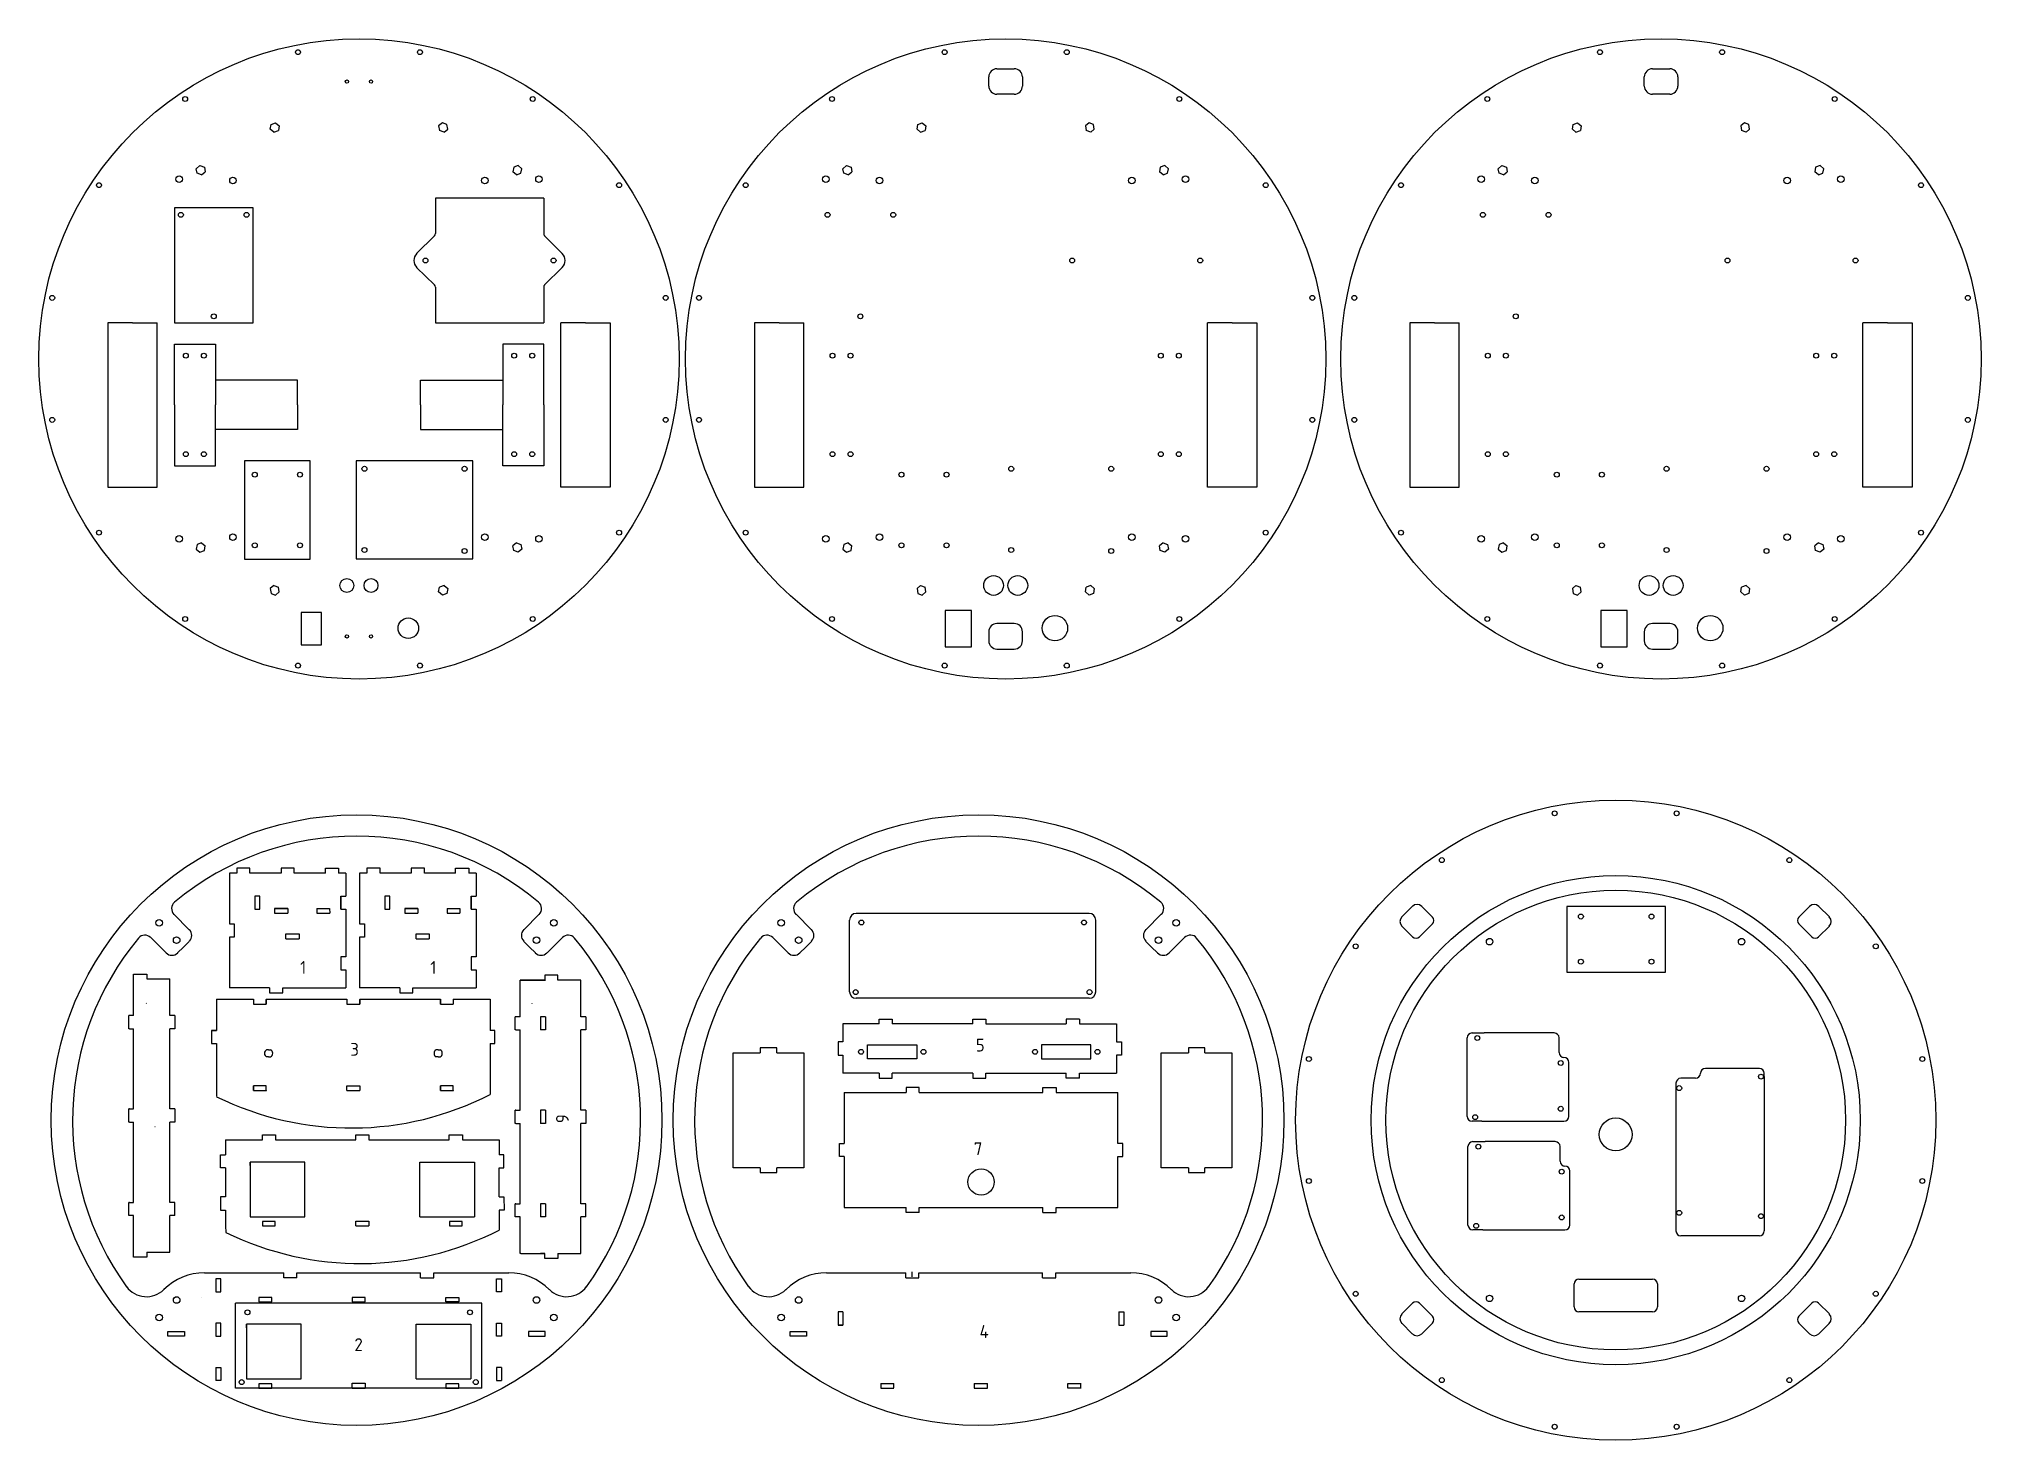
# Model space of a CAD drawing. Header units: millimetres. Extents: x -5261 to 3889, y -3405 to 1689.
# Drawn here: x -1607 to -424, y 7 to 861 of the extents above; entities that cross this region are included whole.
import ezdxf

# ---------------------------------------------------------------- set-up
doc = ezdxf.new("R2010")
doc.units = ezdxf.units.MM
doc.layers.add('Capa1', color=7, linetype='Continuous')
doc.layers.add('Predeterminado', color=7, linetype='Continuous')

msp = doc.modelspace()

# ---------------------------------------------------------------- texts
at = {"layer": 'Predeterminado', "char_height": 7.8, "attachment_point": 1}
for s, insert, width in [('{\\fSolid Edge ISO|b0||i0||c0|p34;\\C7;\\H7.8;\\W1.;1}', (-1447.7, 298.9), 3.51), ('{\\fSolid Edge ISO|b0||i0||c0|p34;\\C7;\\H7.8;\\W1.;1}', (-1368.4, 298.9), 3.51), ('{\\fSolid Edge ISO|b0||i0||c0|p34;\\C7;\\H7.8;\\W1.;3}', (-1417.1, 249), 4.485), ('{\\fSolid Edge ISO|b0||i0||c0|p34;\\C7;\\H7.8;\\W1.;5}', (-1036.1, 251.6), 4.875), ('{\\fSolid Edge ISO|b0||i0||c0|p34;\\C7;\\H7.8;\\W1.;7}', (-1037.3, 188.5), 5.46), ('{\\fSolid Edge ISO|b0||i0||c0|p34;\\C7;\\H7.8;\\W1.;4}', (-1033.8, 77.1), 5.07), ('{\\fSolid Edge ISO|b0||i0||c0|p34;\\C7;\\H7.8;\\W1.;2}', (-1414.6, 69.1), 5.265)]:
    msp.add_mtext(s, dxfattribs=dict(at, insert=insert, width=width))
at = {"layer": 'Predeterminado', "insert": (-1284, 205.5), "char_height": 7.8, "width": 5.265, "attachment_point": 1, "rotation": 270}
msp.add_mtext('{\\fSolid Edge ISO|b0||i0||c0|p34;\\C7;\\H7.8;\\W1.;6}', dxfattribs=at)

# ---------------------------------------------------------------- linework, layer by layer
at = {"layer": 'Capa1', "color": 7, "linetype": 'Continuous'}
for p, q in [((-1183.8, 243), (-1167.4, 243)), ((-1183.8, 173), (-1183.8, 243)), ((-1157.4, 246), (-1167.4, 246)), ((-1167.4, 246), (-1167.4, 243)), ((-1157.4, 243), (-1157.4, 246)), ((-1157.4, 243), (-1140.9, 243)), ((-1140.9, 243), (-1140.9, 173)), ((-923.1, 243), (-906.6, 243)), ((-923.1, 173), (-923.1, 243)), ((-896.6, 246), (-906.6, 246)), ((-906.6, 246), (-906.6, 243)), ((-896.6, 243), (-896.6, 246)), ((-896.6, 243), (-880.1, 243)), ((-880.1, 243), (-880.1, 173)), ((-1167.4, 173), (-1183.8, 173)), ((-1167.4, 173), (-1167.4, 170)), ((-1167.4, 170), (-1157.4, 170)), ((-1157.4, 170), (-1157.4, 173)), ((-1140.9, 173), (-1157.4, 173)), ((-906.6, 173), (-923.1, 173)), ((-906.6, 173), (-906.6, 170)), ((-906.6, 170), (-896.6, 170)), ((-896.6, 170), (-896.6, 173)), ((-880.1, 173), (-896.6, 173)), ((-1528.2, 70.3), (-1528.2, 73.3)), ((-1528.2, 73.3), (-1518.2, 73.3)), ((-1518.2, 73.3), (-1518.2, 70.3)), ((-1298.5, 73.3), (-1308.5, 73.3)), ((-1308.5, 73.3), (-1308.5, 70.3)), ((-1298.5, 70.3), (-1298.5, 73.3)), ((-1149.2, 70.3), (-1149.2, 73.3)), ((-1149.2, 73.3), (-1139.2, 73.3)), ((-1139.2, 73.3), (-1139.2, 70.3)), ((-919.5, 73.3), (-929.5, 73.3)), ((-929.5, 73.3), (-929.5, 70.3)), ((-919.5, 70.3), (-919.5, 73.3)), ((-1518.2, 70.3), (-1528.2, 70.3)), ((-1308.5, 70.3), (-1298.5, 70.3)), ((-1139.2, 70.3), (-1149.2, 70.3)), ((-929.5, 70.3), (-919.5, 70.3))]:
    msp.add_line(p, q, dxfattribs=at)
for centre in [(-1449, 852.6), (-1374.7, 852.6), (-1055.1, 852.6), (-980.7, 852.6), (-655.9, 852.6), (-581.5, 852.6), (-1517.7, 824.1), (-1306, 824.1), (-1123.7, 824.1), (-912.1, 824.1), (-724.5, 824.1), (-512.9, 824.1), (-1570.2, 771.6), (-1253.4, 771.6), (-1176.3, 771.6), (-859.5, 771.6), (-777.1, 771.6), (-460.3, 771.6), (-1598.7, 702.9), (-1225, 702.9), (-1204.7, 702.9), (-831.1, 702.9), (-805.5, 702.9), (-431.8, 702.9), (-1598.7, 628.6), (-1225, 628.6), (-1204.7, 628.6), (-831.1, 628.6), (-805.5, 628.6), (-431.8, 628.6), (-1570.2, 559.9), (-1253.4, 559.9), (-1176.3, 559.9), (-859.5, 559.9), (-777.1, 559.9), (-460.3, 559.9), (-1517.7, 507.3), (-1306, 507.3), (-1123.7, 507.3), (-912.1, 507.3), (-724.5, 507.3), (-512.9, 507.3), (-1449, 478.9), (-1374.7, 478.9), (-1055.1, 478.9), (-980.7, 478.9), (-655.9, 478.9), (-581.5, 478.9), (-683.5, 388.9), (-609.2, 388.9), (-752.2, 360.4), (-540.5, 360.4), (-804.7, 307.9), (-487.9, 307.9), (-833.2, 239.2), (-459.5, 239.2), (-833.2, 164.9), (-459.5, 164.9), (-804.7, 96.2), (-487.9, 96.2), (-752.2, 43.6), (-540.5, 43.6), (-683.5, 15.2), (-609.2, 15.2)]:
    msp.add_circle(centre, 1.5, dxfattribs=at)
at = {"layer": 'Predeterminado', "color": 7, "linetype": 'Continuous'}
for p, q in [((-1023.2, 842.5), (-1012.7, 842.5)), ((-623.9, 842.5), (-613.4, 842.5)), ((-1028.2, 832), (-1028.2, 837.5)), ((-1007.7, 837.5), (-1007.7, 832)), ((-628.9, 832), (-628.9, 837.5)), ((-608.4, 837.5), (-608.4, 832)), ((-1012.7, 827), (-1023.2, 827)), ((-613.4, 827), (-623.9, 827)), ((-1465.9, 805.7), (-1465.4, 808.5)), ((-1463.6, 803.8), (-1465.9, 805.7)), ((-1465.4, 808.5), (-1462.6, 809.5)), ((-1463.6, 803.8), (-1460.9, 804.8)), ((-1462.6, 809.5), (-1460.4, 807.7)), ((-1460.4, 807.7), (-1460.9, 804.8)), ((-1361, 809.5), (-1363.3, 807.7)), ((-1363.3, 807.7), (-1362.8, 804.8)), ((-1360, 803.8), (-1362.8, 804.8)), ((-1358.3, 808.5), (-1361, 809.5)), ((-1360, 803.8), (-1357.8, 805.7)), ((-1357.8, 805.7), (-1358.3, 808.5)), ((-1071.9, 805.7), (-1071.4, 808.5)), ((-1069.7, 803.8), (-1071.9, 805.7)), ((-1071.4, 808.5), (-1068.7, 809.5)), ((-1069.7, 803.8), (-1067, 804.8)), ((-1068.7, 809.5), (-1066.5, 807.7)), ((-1066.5, 807.7), (-1067, 804.8)), ((-967.1, 809.5), (-969.3, 807.7)), ((-969.3, 807.7), (-968.8, 804.8)), ((-966.1, 803.8), (-968.8, 804.8)), ((-964.4, 808.5), (-967.1, 809.5)), ((-966.1, 803.8), (-963.9, 805.7)), ((-963.9, 805.7), (-964.4, 808.5)), ((-672.7, 805.7), (-672.2, 808.5)), ((-670.5, 803.8), (-672.7, 805.7)), ((-672.2, 808.5), (-669.5, 809.5)), ((-670.5, 803.8), (-667.8, 804.8)), ((-669.5, 809.5), (-667.3, 807.7)), ((-667.3, 807.7), (-667.8, 804.8)), ((-567.9, 809.5), (-570.1, 807.7)), ((-570.1, 807.7), (-569.6, 804.8)), ((-566.9, 803.8), (-569.6, 804.8)), ((-565.2, 808.5), (-567.9, 809.5)), ((-566.9, 803.8), (-564.7, 805.7)), ((-564.7, 805.7), (-565.2, 808.5)), ((-1511, 781.6), (-1508.8, 783.5)), ((-1510.5, 778.8), (-1511, 781.6)), ((-1508.8, 783.5), (-1506, 782.5)), ((-1506, 782.5), (-1505.5, 779.7)), ((-1317.6, 782.5), (-1318.1, 779.7)), ((-1314.9, 783.5), (-1317.6, 782.5)), ((-1312.7, 781.6), (-1314.9, 783.5)), ((-1313.2, 778.8), (-1312.7, 781.6)), ((-1117, 781.6), (-1114.8, 783.5)), ((-1116.5, 778.8), (-1117, 781.6)), ((-1114.8, 783.5), (-1112.1, 782.5)), ((-1112.1, 782.5), (-1111.6, 779.7)), ((-923.7, 782.5), (-924.2, 779.7)), ((-921, 783.5), (-923.7, 782.5)), ((-918.8, 781.6), (-921, 783.5)), ((-919.3, 778.8), (-918.8, 781.6)), ((-717.8, 781.6), (-715.6, 783.5)), ((-717.3, 778.8), (-717.8, 781.6)), ((-715.6, 783.5), (-712.9, 782.5)), ((-712.9, 782.5), (-712.4, 779.7)), ((-524.5, 782.5), (-525, 779.7)), ((-521.8, 783.5), (-524.5, 782.5)), ((-519.6, 781.6), (-521.8, 783.5)), ((-520.1, 778.8), (-519.6, 781.6)), ((-1507.8, 777.8), (-1510.5, 778.8)), ((-1507.8, 777.8), (-1505.5, 779.7)), ((-1315.9, 777.8), (-1318.1, 779.7)), ((-1315.9, 777.8), (-1313.2, 778.8)), ((-1113.8, 777.8), (-1116.5, 778.8)), ((-1113.8, 777.8), (-1111.6, 779.7)), ((-922, 777.8), (-924.2, 779.7)), ((-922, 777.8), (-919.3, 778.8)), ((-714.6, 777.8), (-717.3, 778.8)), ((-714.6, 777.8), (-712.4, 779.7)), ((-522.8, 777.8), (-525, 779.7)), ((-522.8, 777.8), (-520.1, 778.8)), ((-1476.3, 757.7), (-1524.3, 757.7)), ((-1524.3, 757.7), (-1524.3, 687.7)), ((-1476.3, 687.7), (-1476.3, 757.7)), ((-1299.3, 763.7), (-1365.3, 763.7)), ((-1365.3, 763.7), (-1365.3, 742.1)), ((-1299.3, 763.7), (-1299.3, 742.1)), ((-1376.7, 730), (-1365.9, 740.7)), ((-1288, 730), (-1298.8, 740.7)), ((-1365.9, 710.8), (-1376.7, 721.5)), ((-1298.8, 710.8), (-1288, 721.5)), ((-1365.3, 709.4), (-1365.3, 687.7)), ((-1299.3, 709.4), (-1299.3, 687.7)), ((-1549.8, 687.7), (-1564.8, 687.7)), ((-1564.8, 687.7), (-1564.8, 587.7)), ((-1549.8, 687.7), (-1534.8, 687.7)), ((-1534.8, 587.7), (-1534.8, 687.7)), ((-1524.3, 687.7), (-1476.3, 687.7)), ((-1365.3, 687.7), (-1299.3, 687.7)), ((-1273.8, 687.7), (-1288.8, 687.7)), ((-1288.8, 587.7), (-1288.8, 687.7)), ((-1273.8, 687.7), (-1258.8, 687.7)), ((-1258.8, 687.7), (-1258.8, 587.7)), ((-1155.9, 687.7), (-1170.9, 687.7)), ((-1170.9, 687.7), (-1170.9, 587.7)), ((-1155.9, 687.7), (-1140.9, 687.7)), ((-1140.9, 587.7), (-1140.9, 687.7)), ((-879.9, 687.7), (-894.9, 687.7)), ((-894.9, 587.7), (-894.9, 687.7)), ((-879.9, 687.7), (-864.9, 687.7)), ((-864.9, 687.7), (-864.9, 587.7)), ((-756.7, 687.7), (-771.7, 687.7)), ((-771.7, 687.7), (-771.7, 587.7)), ((-756.7, 687.7), (-741.7, 687.7)), ((-741.7, 587.7), (-741.7, 687.7)), ((-480.7, 687.7), (-495.7, 687.7)), ((-495.7, 587.7), (-495.7, 687.7)), ((-480.7, 687.7), (-465.7, 687.7)), ((-465.7, 687.7), (-465.7, 587.7)), ((-1524.3, 637.7), (-1524.3, 674.7)), ((-1524.3, 674.7), (-1499.3, 674.7)), ((-1499.3, 674.7), (-1499.3, 637.7)), ((-1299.3, 674.7), (-1324.3, 674.7)), ((-1324.3, 674.7), (-1324.3, 637.7)), ((-1299.3, 637.7), (-1299.3, 674.7)), ((-1449.3, 652.7), (-1499.3, 652.7)), ((-1449.3, 637.7), (-1449.3, 652.7)), ((-1374.3, 637.7), (-1374.3, 652.7)), ((-1374.3, 652.7), (-1324.3, 652.7)), ((-1524.3, 637.7), (-1524.3, 600.7)), ((-1499.3, 600.7), (-1499.3, 637.7)), ((-1449.3, 637.7), (-1449.3, 622.7)), ((-1374.3, 637.7), (-1374.3, 622.7)), ((-1324.3, 600.7), (-1324.3, 637.7)), ((-1299.3, 637.7), (-1299.3, 600.7)), ((-1449.3, 622.7), (-1499.3, 622.7)), ((-1374.3, 622.7), (-1324.3, 622.7)), ((-1441.6, 603.7), (-1481.6, 603.7)), ((-1481.6, 603.7), (-1481.6, 543.7)), ((-1441.6, 543.7), (-1441.6, 603.7)), ((-1342.4, 603.6), (-1413.5, 603.6)), ((-1413.5, 603.6), (-1413.5, 543.9)), ((-1342.4, 543.9), (-1342.4, 603.6)), ((-1524.3, 600.7), (-1499.3, 600.7)), ((-1299.3, 600.7), (-1324.3, 600.7)), ((-1564.8, 587.7), (-1534.8, 587.7)), ((-1258.8, 587.7), (-1288.8, 587.7)), ((-1170.9, 587.7), (-1140.9, 587.7)), ((-864.9, 587.7), (-894.9, 587.7)), ((-771.7, 587.7), (-741.7, 587.7)), ((-465.7, 587.7), (-495.7, 587.7)), ((-1510.5, 552.7), (-1511, 549.8)), ((-1511, 549.8), (-1508.8, 548)), ((-1507.8, 553.7), (-1510.5, 552.7)), ((-1508.8, 548), (-1506, 549)), ((-1507.8, 553.7), (-1505.5, 551.8)), ((-1506, 549), (-1505.5, 551.8)), ((-1315.9, 553.7), (-1318.1, 551.8)), ((-1317.6, 549), (-1318.1, 551.8)), ((-1314.9, 548), (-1317.6, 549)), ((-1315.9, 553.7), (-1313.2, 552.7)), ((-1312.7, 549.8), (-1314.9, 548)), ((-1313.2, 552.7), (-1312.7, 549.8)), ((-1116.5, 552.7), (-1117, 549.8)), ((-1117, 549.8), (-1114.8, 548)), ((-1113.8, 553.7), (-1116.5, 552.7)), ((-1114.8, 548), (-1112.1, 549)), ((-1113.8, 553.7), (-1111.6, 551.8)), ((-1112.1, 549), (-1111.6, 551.8)), ((-922, 553.7), (-924.2, 551.8)), ((-923.7, 549), (-924.2, 551.8)), ((-921, 548), (-923.7, 549)), ((-922, 553.7), (-919.3, 552.7)), ((-918.8, 549.8), (-921, 548)), ((-919.3, 552.7), (-918.8, 549.8)), ((-717.3, 552.7), (-717.8, 549.8)), ((-717.8, 549.8), (-715.6, 548)), ((-714.6, 553.7), (-717.3, 552.7)), ((-715.6, 548), (-712.9, 549)), ((-714.6, 553.7), (-712.4, 551.8)), ((-712.9, 549), (-712.4, 551.8)), ((-522.8, 553.7), (-525, 551.8)), ((-524.5, 549), (-525, 551.8)), ((-521.8, 548), (-524.5, 549)), ((-522.8, 553.7), (-520.1, 552.7)), ((-519.6, 549.8), (-521.8, 548)), ((-520.1, 552.7), (-519.6, 549.8)), ((-1481.6, 543.7), (-1441.6, 543.7)), ((-1413.5, 543.9), (-1342.4, 543.9)), ((-1463.6, 527.6), (-1465.9, 525.8)), ((-1465.9, 525.8), (-1465.4, 522.9)), ((-1465.4, 522.9), (-1462.6, 521.9)), ((-1463.6, 527.6), (-1460.9, 526.6)), ((-1462.6, 521.9), (-1460.4, 523.8)), ((-1460.4, 523.8), (-1460.9, 526.6)), ((-1363.3, 523.8), (-1362.8, 526.6)), ((-1361, 521.9), (-1363.3, 523.8)), ((-1360, 527.6), (-1362.8, 526.6)), ((-1358.3, 522.9), (-1361, 521.9)), ((-1360, 527.6), (-1357.8, 525.8)), ((-1357.8, 525.8), (-1358.3, 522.9)), ((-1069.7, 527.6), (-1071.9, 525.8)), ((-1071.9, 525.8), (-1071.4, 522.9)), ((-1071.4, 522.9), (-1068.7, 521.9)), ((-1069.7, 527.6), (-1067, 526.6)), ((-1068.7, 521.9), (-1066.5, 523.8)), ((-1066.5, 523.8), (-1067, 526.6)), ((-969.3, 523.8), (-968.8, 526.6)), ((-967.1, 521.9), (-969.3, 523.8)), ((-966.1, 527.6), (-968.8, 526.6)), ((-964.4, 522.9), (-967.1, 521.9)), ((-966.1, 527.6), (-963.9, 525.8)), ((-963.9, 525.8), (-964.4, 522.9)), ((-670.5, 527.6), (-672.7, 525.8)), ((-672.7, 525.8), (-672.2, 522.9)), ((-672.2, 522.9), (-669.5, 521.9)), ((-670.5, 527.6), (-667.8, 526.6)), ((-669.5, 521.9), (-667.3, 523.8)), ((-667.3, 523.8), (-667.8, 526.6)), ((-570.1, 523.8), (-569.6, 526.6)), ((-567.9, 521.9), (-570.1, 523.8)), ((-566.9, 527.6), (-569.6, 526.6)), ((-565.2, 522.9), (-567.9, 521.9)), ((-566.9, 527.6), (-564.7, 525.8)), ((-564.7, 525.8), (-565.2, 522.9)), ((-1434.6, 511.2), (-1447.1, 511.2)), ((-1447.1, 511.2), (-1447.1, 491.5)), ((-1434.6, 491.5), (-1434.6, 511.2)), ((-1038.7, 512.4), (-1054.7, 512.4)), ((-1054.7, 512.4), (-1054.7, 490.4)), ((-1038.7, 490.4), (-1038.7, 512.4)), ((-639.4, 512.4), (-655.4, 512.4)), ((-655.4, 512.4), (-655.4, 490.4)), ((-639.4, 490.4), (-639.4, 512.4)), ((-1028.2, 499.5), (-1028.2, 494)), ((-1012.7, 504.5), (-1023.2, 504.5)), ((-1007.7, 494), (-1007.7, 499.5)), ((-628.9, 499.5), (-628.9, 494)), ((-613.4, 504.5), (-623.9, 504.5)), ((-608.4, 494), (-608.4, 499.5)), ((-1447.1, 491.5), (-1434.6, 491.5)), ((-1054.7, 490.4), (-1038.7, 490.4)), ((-1023.2, 489), (-1012.7, 489)), ((-655.4, 490.4), (-639.4, 490.4)), ((-623.9, 489), (-613.4, 489)), ((-1478.3, 355.5), (-1486.3, 355.5)), ((-1486.3, 355.5), (-1486.3, 352.5)), ((-1478.3, 352.5), (-1478.3, 355.5)), ((-1451.3, 355.5), (-1459.3, 355.5)), ((-1459.3, 355.5), (-1459.3, 352.5)), ((-1451.3, 352.5), (-1451.3, 355.5)), ((-1432.3, 352.5), (-1432.3, 355.5)), ((-1432.3, 355.5), (-1424.3, 355.5)), ((-1424.3, 355.5), (-1424.3, 352.5)), ((-1399, 355.5), (-1407, 355.5)), ((-1407, 355.5), (-1407, 352.5)), ((-1399, 352.5), (-1399, 355.5)), ((-1372, 355.5), (-1380, 355.5)), ((-1380, 355.5), (-1380, 352.5)), ((-1372, 352.5), (-1372, 355.5)), ((-1353, 352.5), (-1353, 355.5)), ((-1353, 355.5), (-1345, 355.5)), ((-1345, 355.5), (-1345, 352.5)), ((-1486.3, 352.5), (-1490.8, 352.5)), ((-1490.8, 352.5), (-1490.8, 321.5)), ((-1472.3, 352.5), (-1478.3, 352.5)), ((-1459.3, 352.5), (-1478.3, 352.5)), ((-1432.3, 352.5), (-1451.3, 352.5)), ((-1419.8, 352.5), (-1424.3, 352.5)), ((-1419.8, 352.5), (-1419.8, 338.5)), ((-1407, 352.5), (-1411.5, 352.5)), ((-1411.5, 352.5), (-1411.5, 321.5)), ((-1393, 352.5), (-1399, 352.5)), ((-1380, 352.5), (-1399, 352.5)), ((-1353, 352.5), (-1372, 352.5)), ((-1340.5, 352.5), (-1345, 352.5)), ((-1340.5, 352.5), (-1340.5, 338.5)), ((-1472.3, 338.5), (-1475.3, 338.5)), ((-1475.3, 338.5), (-1475.3, 330.5)), ((-1472.3, 330.5), (-1472.3, 338.5)), ((-1422.8, 338.5), (-1419.8, 338.5)), ((-1422.8, 330.5), (-1422.8, 338.5)), ((-1422.8, 338.5), (-1422.8, 330.5)), ((-1393, 338.5), (-1396, 338.5)), ((-1396, 338.5), (-1396, 330.5)), ((-1393, 330.5), (-1393, 338.5)), ((-1343.5, 338.5), (-1340.5, 338.5)), ((-1343.5, 330.5), (-1343.5, 338.5)), ((-1343.5, 338.5), (-1343.5, 330.5)), ((-770.2, 332.2), (-776.5, 325.8)), ((-758, 325.7), (-764.5, 332.2)), ((-676, 332.2), (-676, 292.2)), ((-616, 332.2), (-676, 332.2)), ((-616, 292.2), (-616, 332.2)), ((-534.7, 325.7), (-528.2, 332.2)), ((-522.5, 332.2), (-516.1, 325.8)), ((-1515.2, 318), (-1524.6, 327.4)), ((-1490.8, 321.5), (-1487.8, 321.5)), ((-1487.8, 321.5), (-1487.8, 313.5)), ((-1475.3, 330.5), (-1472.3, 330.5)), ((-1463.2, 331), (-1455.2, 331)), ((-1455.2, 331), (-1463.2, 331)), ((-1463.2, 331), (-1463.2, 328)), ((-1463.2, 328), (-1455.2, 328)), ((-1455.2, 331), (-1455.2, 328)), ((-1437.5, 331), (-1437.5, 328)), ((-1437.5, 331), (-1429.7, 331)), ((-1437.5, 328), (-1429.6, 328)), ((-1429.7, 331), (-1429.6, 328)), ((-1422.8, 330.5), (-1419.8, 330.5)), ((-1419.8, 330.5), (-1419.8, 328)), ((-1419.8, 328), (-1419.8, 315.5)), ((-1411.5, 321.5), (-1408.5, 321.5)), ((-1408.5, 321.5), (-1408.5, 313.5)), ((-1396, 330.5), (-1393, 330.5)), ((-1383.9, 331), (-1375.9, 331)), ((-1375.9, 331), (-1383.9, 331)), ((-1383.9, 331), (-1383.9, 328)), ((-1383.9, 328), (-1375.9, 328)), ((-1375.9, 331), (-1375.9, 328)), ((-1358.2, 331), (-1358.2, 328)), ((-1358.2, 331), (-1350.4, 331)), ((-1358.2, 328), (-1350.3, 328)), ((-1350.4, 331), (-1350.3, 328)), ((-1343.5, 330.5), (-1340.5, 330.5)), ((-1340.5, 330.5), (-1340.5, 328)), ((-1340.5, 328), (-1340.5, 315.5)), ((-1311.5, 318), (-1302.1, 327.4)), ((-1136.2, 318), (-1145.6, 327.4)), ((-1113, 280.2), (-1113, 323.9)), ((-967, 327.9), (-1109, 327.9)), ((-963, 280.2), (-963, 323.9)), ((-932.5, 318), (-923.1, 327.4)), ((-770, 313.6), (-776.5, 320.2)), ((-758, 321.5), (-765.8, 313.6)), ((-534.7, 321.5), (-526.9, 313.6)), ((-522.7, 313.6), (-516.1, 320.2)), ((-1529.3, 303.9), (-1538.7, 313.3)), ((-1518.7, 307.4), (-1515.2, 310.9)), ((-1490.8, 313.5), (-1490.8, 282.5)), ((-1487.8, 313.5), (-1490.8, 313.5)), ((-1456.3, 312.5), (-1456.3, 315.5)), ((-1456.3, 315.5), (-1448.3, 315.5)), ((-1456.3, 312.5), (-1448.3, 312.5)), ((-1448.3, 315.5), (-1448.3, 312.5)), ((-1419.8, 315.5), (-1419.8, 301.5)), ((-1411.5, 313.5), (-1411.5, 282.5)), ((-1408.5, 313.5), (-1411.5, 313.5)), ((-1377, 312.5), (-1377, 315.5)), ((-1377, 315.5), (-1369, 315.5)), ((-1377, 312.5), (-1369, 312.5)), ((-1369, 315.5), (-1369, 312.5)), ((-1340.5, 315.5), (-1340.5, 301.5)), ((-1307.9, 307.4), (-1311.5, 310.9)), ((-1297.3, 303.9), (-1287.9, 313.3)), ((-1150.3, 303.9), (-1159.7, 313.3)), ((-1139.7, 307.4), (-1136.2, 310.9)), ((-929, 307.4), (-932.5, 310.9)), ((-918.4, 303.9), (-909, 313.3)), ((-1518.7, 307.4), (-1522.3, 303.9)), ((-1419.8, 301.5), (-1422.8, 301.5)), ((-1422.8, 301.5), (-1422.8, 293.5)), ((-1340.5, 301.5), (-1343.5, 301.5)), ((-1343.5, 301.5), (-1343.5, 293.5)), ((-1307.9, 307.4), (-1304.4, 303.9)), ((-1139.7, 307.4), (-1143.3, 303.9)), ((-929, 307.4), (-925.4, 303.9)), ((-1549.1, 288), (-1549.1, 291)), ((-1549.1, 291), (-1541.1, 291)), ((-1549.1, 265.7), (-1549.1, 288)), ((-1541.1, 291), (-1541.1, 288)), ((-1541.1, 288), (-1527.1, 288)), ((-1527.1, 265.7), (-1527.1, 288)), ((-1422.8, 293.5), (-1419.8, 293.5)), ((-1419.8, 293.5), (-1419.8, 282.5)), ((-1343.5, 293.5), (-1340.5, 293.5)), ((-1340.5, 293.5), (-1340.5, 282.5)), ((-1313.2, 287.3), (-1313.7, 287.3)), ((-1313.7, 264.9), (-1313.7, 287.3)), ((-1298.7, 287.3), (-1313.2, 287.3)), ((-1313.2, 287.3), (-1301.2, 287.3)), ((-1301.2, 287.3), (-1298.2, 287.3)), ((-1290.7, 290.3), (-1298.7, 290.3)), ((-1298.7, 290.3), (-1298.7, 287.3)), ((-1290.7, 287.3), (-1290.7, 290.3)), ((-1276.7, 287.3), (-1290.7, 287.3)), ((-1276.7, 264.9), (-1276.7, 287.3)), ((-676, 292.2), (-616, 292.2)), ((-1541.3, 273.2), (-1541.4, 273.1)), ((-1498.6, 275.6), (-1476.1, 275.6)), ((-1498.6, 275.6), (-1498.6, 256.6)), ((-1466.3, 282.5), (-1490.8, 282.5)), ((-1476.1, 275.6), (-1476.1, 272.6)), ((-1476.1, 275.4), (-1476.1, 272.7)), ((-1476.1, 272.6), (-1468.3, 272.6)), ((-1468.3, 275.6), (-1468.3, 272.6)), ((-1468.3, 275.6), (-1419.2, 275.6)), ((-1468.3, 272.7), (-1468.3, 275.4)), ((-1466.3, 282.5), (-1466.3, 279.5)), ((-1466.3, 279.5), (-1458.3, 279.5)), ((-1458.3, 282.5), (-1419.8, 282.5)), ((-1458.3, 279.5), (-1458.3, 282.5)), ((-1419.2, 275.6), (-1419.2, 272.6)), ((-1419.2, 275.4), (-1419.2, 272.6)), ((-1419.2, 272.6), (-1411.4, 272.6)), ((-1419.2, 272.6), (-1411.4, 272.6)), ((-1387, 282.5), (-1411.5, 282.5)), ((-1411.4, 275.6), (-1362.2, 275.6)), ((-1411.4, 275.6), (-1411.4, 272.6)), ((-1411.4, 272.6), (-1411.4, 275.4)), ((-1387, 282.5), (-1387, 279.5)), ((-1387, 279.5), (-1379, 279.5)), ((-1379, 282.5), (-1340.5, 282.5)), ((-1379, 279.5), (-1379, 282.5)), ((-1362.2, 275.6), (-1362.2, 272.6)), ((-1362.2, 272.7), (-1362.2, 275.4)), ((-1362.2, 272.6), (-1354.4, 272.6)), ((-1354.4, 275.6), (-1354.4, 272.6)), ((-1354.4, 275.6), (-1332, 275.6)), ((-1354.4, 275.4), (-1354.4, 272.7)), ((-1332, 275.6), (-1332, 256.6)), ((-1306.6, 273.2), (-1306.5, 273.1)), ((-967, 276.2), (-1109, 276.2)), ((-1551.6, 265.7), (-1552.1, 265.7)), ((-1552.1, 257.7), (-1552.1, 265.7)), ((-1549.1, 265.7), (-1551.6, 265.7)), ((-1524.1, 265.7), (-1527.1, 265.7)), ((-1524.1, 265.7), (-1524.1, 257.7)), ((-1316.2, 264.9), (-1316.7, 264.9)), ((-1316.7, 256.9), (-1316.7, 264.9)), ((-1313.7, 264.9), (-1316.2, 264.9)), ((-1298.2, 264.9), (-1301.2, 264.9)), ((-1301.2, 264.9), (-1301.2, 256.9)), ((-1298.2, 264.9), (-1298.2, 256.9)), ((-1273.7, 264.9), (-1276.7, 264.9)), ((-1273.7, 264.9), (-1273.7, 256.9)), ((-1095, 260.6), (-1117, 260.6)), ((-1117, 260.6), (-1117, 249.6)), ((-1095, 260.6), (-1095, 263.6)), ((-1095, 263.6), (-1087, 263.6)), ((-1087, 263.6), (-1087, 260.6)), ((-1038, 260.6), (-1087, 260.6)), ((-1038, 260.6), (-1038, 263.6)), ((-1038, 263.6), (-1030, 263.6)), ((-1030, 263.6), (-1030, 260.6)), ((-1030, 260.6), (-981, 260.6)), ((-973, 263.6), (-981, 263.6)), ((-981, 263.6), (-981, 260.6)), ((-973, 263.6), (-973, 260.6)), ((-973, 260.6), (-950.4, 260.6)), ((-950.4, 260.6), (-950.4, 249.6)), ((-1551.6, 257.7), (-1552.1, 257.7)), ((-1551.6, 257.7), (-1549.1, 257.7)), ((-1549.1, 208.8), (-1549.1, 257.7)), ((-1524.1, 257.7), (-1527.1, 257.7)), ((-1527.1, 208.8), (-1527.1, 257.7)), ((-1501.6, 256.6), (-1498.6, 256.6)), ((-1498.6, 256.6), (-1501.6, 256.6)), ((-1501.6, 256.6), (-1501.6, 248.6)), ((-1501.6, 248.6), (-1498.6, 248.6)), ((-1498.6, 248.6), (-1498.6, 220.1)), ((-1329, 256.6), (-1332, 256.6)), ((-1332, 248.6), (-1332, 220.1)), ((-1332, 248.6), (-1329, 248.6)), ((-1329, 248.6), (-1329, 256.6)), ((-1316.2, 256.9), (-1316.7, 256.9)), ((-1316.2, 256.9), (-1313.7, 256.9)), ((-1313.7, 208), (-1313.7, 256.9)), ((-1298.2, 256.9), (-1301.2, 256.9)), ((-1273.7, 256.9), (-1276.7, 256.9)), ((-1276.7, 208), (-1276.7, 256.9)), ((-1117, 249.6), (-1120, 249.6)), ((-1120, 249.6), (-1120, 241.6)), ((-950.4, 249.6), (-947.4, 249.6)), ((-947.4, 249.6), (-947.4, 241.6)), ((-736.8, 204.3), (-736.8, 252.1)), ((-736.8, 204.3), (-736.8, 252.1)), ((-733.8, 255.1), (-726.5, 255.1)), ((-733.8, 255.1), (-726.5, 255.1)), ((-683.8, 255.1), (-726.5, 255.1)), ((-683.8, 255.1), (-726.5, 255.1)), ((-680.8, 243.2), (-680.8, 252.1)), ((-680.8, 243.2), (-680.8, 252.1)), ((-1466.9, 244.9), (-1468.1, 244.9)), ((-1466.9, 240.5), (-1468.1, 240.5)), ((-1466.9, 244.9), (-1465.8, 244.9)), ((-1466.9, 240.5), (-1465.8, 240.5)), ((-1363.6, 244.9), (-1364.8, 244.9)), ((-1363.6, 240.5), (-1364.8, 240.5)), ((-1363.6, 244.9), (-1362.4, 244.9)), ((-1363.6, 240.5), (-1362.4, 240.5)), ((-1120, 241.6), (-1117, 241.6)), ((-1117, 241.6), (-1117, 230.6)), ((-1102, 239.3), (-1102, 247.8)), ((-1102, 247.8), (-1072, 247.8)), ((-1072, 239.3), (-1102, 239.3)), ((-1072, 247.8), (-1072, 239.3)), ((-966, 247.8), (-996, 247.8)), ((-996, 247.8), (-996, 239.3)), ((-996, 239.3), (-966, 239.3)), ((-966, 239.3), (-966, 247.8)), ((-950.4, 241.6), (-950.4, 230.6)), ((-947.4, 241.6), (-950.4, 241.6)), ((-674.8, 204.3), (-674.8, 237.2)), ((-674.8, 222.2), (-674.8, 237.2)), ((-674.8, 204.3), (-674.8, 237.2)), ((-674.8, 222.2), (-674.8, 237.2)), ((-1095, 230.6), (-1117, 230.6)), ((-1095, 230.6), (-1095, 227.6)), ((-1095, 227.6), (-1087, 227.6)), ((-1038, 230.6), (-1087, 230.6)), ((-1087, 227.6), (-1087, 230.6)), ((-1038, 230.6), (-1038, 227.6)), ((-1038, 227.6), (-1030, 227.6)), ((-1030, 227.6), (-1030, 230.6)), ((-1030, 230.6), (-981, 230.6)), ((-981, 227.6), (-981, 230.6)), ((-973, 227.6), (-981, 227.6)), ((-973, 230.6), (-950.4, 230.6)), ((-973, 227.6), (-973, 230.6)), ((-597.7, 227.5), (-606.6, 227.5)), ((-558.8, 233.5), (-591.7, 233.5)), ((-576.7, 233.5), (-591.7, 233.5)), ((-555.8, 228.5), (-555.8, 230.5)), ((-555.8, 228.5), (-555.8, 134.5)), ((-1498.6, 220.1), (-1498.6, 216.3)), ((-1476.1, 220.1), (-1476.1, 222.9)), ((-1468.3, 222.8), (-1476.1, 222.8)), ((-1476.1, 222.8), (-1476.1, 220.1)), ((-1476.1, 220.1), (-1468.3, 220.1)), ((-1468.3, 220.1), (-1468.3, 222.8)), ((-1468.3, 220.1), (-1468.2, 220.1)), ((-1468.2, 219.9), (-1468.2, 220.1)), ((-1419.2, 220.1), (-1419.2, 222.9)), ((-1419.2, 222.9), (-1411.4, 222.9)), ((-1419.2, 220.1), (-1419.2, 222.9)), ((-1419.2, 220.1), (-1411.4, 220.1)), ((-1411.4, 222.9), (-1411.4, 220.1)), ((-1411.4, 222.9), (-1411.4, 220.1)), ((-1362.2, 220.1), (-1362.2, 222.9)), ((-1354.4, 222.8), (-1362.2, 222.8)), ((-1362.2, 222.8), (-1362.2, 220.1)), ((-1362.2, 220.1), (-1354.4, 220.1)), ((-1354.4, 220.1), (-1354.4, 222.8)), ((-1354.4, 220.1), (-1354.2, 220.1)), ((-1354.2, 219.9), (-1354.2, 220.1)), ((-1332, 220.1), (-1332, 217.6)), ((-1116.2, 218.8), (-1116.2, 187.8)), ((-1116.2, 218.8), (-1078.5, 218.8)), ((-1070.5, 221.8), (-1078.5, 221.8)), ((-1078.5, 221.8), (-1078.5, 218.8)), ((-1070.5, 218.8), (-1070.5, 221.8)), ((-1070.5, 218.8), (-995.2, 218.8)), ((-995.2, 218.8), (-995.2, 221.8)), ((-995.2, 221.8), (-987.2, 221.8)), ((-987.2, 221.8), (-987.2, 218.8)), ((-987.2, 218.8), (-949.6, 218.8)), ((-949.6, 187.8), (-949.6, 218.8)), ((-609.6, 224.5), (-609.6, 134.5)), ((-1551.6, 208.8), (-1552.1, 208.8)), ((-1552.1, 200.8), (-1552.1, 208.8)), ((-1551.6, 208.8), (-1549.1, 208.8)), ((-1524.1, 208.8), (-1527.1, 208.8)), ((-1524.1, 208.8), (-1524.1, 200.8)), ((-1348.3, 210.5), (-1348.3, 210.5)), ((-1316.2, 208), (-1316.7, 208)), ((-1316.7, 200), (-1316.7, 208)), ((-1316.2, 208), (-1313.7, 208)), ((-1298.2, 208), (-1301.2, 208)), ((-1301.2, 208), (-1301.2, 200)), ((-1298.2, 208), (-1298.2, 200)), ((-1273.7, 208), (-1276.7, 208)), ((-1273.7, 208), (-1273.7, 200)), ((-727.8, 201.3), (-733.8, 201.3)), ((-727.8, 201.3), (-733.8, 201.3)), ((-727.8, 201.3), (-679.8, 201.3)), ((-727.8, 201.3), (-679.8, 201.3)), ((-679.8, 201.3), (-677.8, 201.3)), ((-679.8, 201.3), (-677.8, 201.3)), ((-1551.6, 200.8), (-1552.1, 200.8)), ((-1551.6, 200.8), (-1549.1, 200.8)), ((-1549.1, 151.8), (-1549.1, 200.8)), ((-1536, 198), (-1536.1, 197.9)), ((-1527.1, 151.8), (-1527.1, 200.8)), ((-1524.1, 200.8), (-1527.1, 200.8)), ((-1493.1, 190), (-1470.7, 190)), ((-1493.1, 190), (-1493.1, 180.9)), ((-1470.7, 190), (-1470.7, 193)), ((-1470.7, 193), (-1462.7, 193)), ((-1462.7, 193), (-1462.7, 190)), ((-1462.7, 190), (-1413.8, 190)), ((-1413.8, 190), (-1413.8, 193)), ((-1413.8, 193), (-1405.8, 193)), ((-1405.8, 193), (-1405.8, 190)), ((-1405.8, 190), (-1356.8, 190)), ((-1356.8, 190), (-1356.8, 193)), ((-1356.8, 193), (-1348.8, 193)), ((-1348.8, 193), (-1348.8, 190)), ((-1348.8, 190), (-1326.5, 190)), ((-1326.5, 190), (-1326.5, 180.9)), ((-1316.2, 200), (-1316.7, 200)), ((-1316.2, 200), (-1313.7, 200)), ((-1313.7, 151), (-1313.7, 200)), ((-1301.3, 198), (-1301.2, 197.9)), ((-1298.2, 200), (-1301.2, 200)), ((-1276.7, 151), (-1276.7, 200)), ((-1273.7, 200), (-1276.7, 200)), ((-1496.1, 172.9), (-1496.1, 180.9)), ((-1496.1, 180.9), (-1493.1, 180.9)), ((-1323.5, 180.9), (-1326.5, 180.9)), ((-1323.5, 172.9), (-1323.5, 180.9)), ((-1119.2, 179.8), (-1119.2, 187.8)), ((-1119.2, 187.8), (-1116.2, 187.8)), ((-1116.2, 179.8), (-1119.2, 179.8)), ((-1116.2, 179.8), (-1116.2, 148.8)), ((-946.6, 187.8), (-949.6, 187.8)), ((-949.6, 179.8), (-946.6, 179.8)), ((-949.6, 148.8), (-949.6, 179.8)), ((-946.6, 179.8), (-946.6, 187.8)), ((-736.3, 138.1), (-736.3, 185.9)), ((-736.3, 138.1), (-736.3, 185.9)), ((-733.3, 188.9), (-725.9, 188.9)), ((-733.3, 188.9), (-725.9, 188.9)), ((-683.2, 188.9), (-725.9, 188.9)), ((-683.2, 188.9), (-725.9, 188.9)), ((-680.2, 177), (-680.2, 185.9)), ((-680.2, 177), (-680.2, 185.9)), ((-1493.1, 172.9), (-1496.1, 172.9)), ((-1493.1, 172.9), (-1493.1, 155.2)), ((-1478.1, 176.4), (-1478.1, 143.1)), ((-1444.8, 176.4), (-1478.1, 176.4)), ((-1465.7, 176.4), (-1478.1, 176.4)), ((-1478.1, 174.3), (-1478.1, 176.4)), ((-1444.8, 143.1), (-1444.8, 176.4)), ((-1374.8, 143.1), (-1374.8, 176.4)), ((-1374.8, 176.4), (-1341.4, 176.4)), ((-1341.4, 176.4), (-1341.4, 143.1)), ((-1326.5, 155.2), (-1326.5, 172.9)), ((-1326.5, 172.9), (-1323.5, 172.9)), ((-674.2, 138.1), (-674.2, 171)), ((-674.2, 156.1), (-674.2, 171)), ((-674.2, 138.1), (-674.2, 171)), ((-674.2, 156.1), (-674.2, 171)), ((-1493.1, 155.2), (-1496.1, 155.2)), ((-1496.1, 155.2), (-1496.1, 147.2)), ((-1326.5, 155.2), (-1323.5, 155.2)), ((-1323.5, 155.2), (-1323.4, 147.2)), ((-1551.6, 151.8), (-1552.1, 151.8)), ((-1552.1, 143.8), (-1552.1, 151.8)), ((-1551.6, 143.8), (-1552.1, 143.8)), ((-1551.6, 151.8), (-1549.1, 151.8)), ((-1549.1, 143.8), (-1551.6, 143.8)), ((-1549.1, 121.5), (-1549.1, 143.8)), ((-1524.1, 151.8), (-1527.1, 151.8)), ((-1524.1, 143.8), (-1527.1, 143.8)), ((-1527.1, 121.5), (-1527.1, 143.8)), ((-1524.1, 143.8), (-1524.1, 151.8)), ((-1496.1, 147.2), (-1493.1, 147.2)), ((-1493.1, 147.2), (-1493.1, 137.5)), ((-1478.1, 143.1), (-1444.8, 143.1)), ((-1374.8, 143.1), (-1341.4, 143.1)), ((-1326.4, 147.2), (-1326.5, 137.5)), ((-1323.4, 147.2), (-1326.4, 147.2)), ((-1316.2, 151), (-1316.7, 151)), ((-1316.7, 143), (-1316.7, 151)), ((-1316.2, 143), (-1316.7, 143)), ((-1316.2, 151), (-1313.7, 151)), ((-1313.7, 143), (-1316.2, 143)), ((-1313.7, 120.7), (-1313.7, 143)), ((-1301.2, 151), (-1301.2, 143)), ((-1298.2, 151), (-1301.2, 151)), ((-1298.2, 143), (-1301.2, 143)), ((-1298.2, 151), (-1298.2, 143)), ((-1273.7, 151), (-1276.7, 151)), ((-1273.7, 143), (-1276.7, 143)), ((-1276.7, 120.7), (-1276.7, 143)), ((-1273.7, 143), (-1273.7, 151)), ((-1116.2, 148.8), (-1078.5, 148.8)), ((-1078.5, 145.8), (-1078.5, 148.8)), ((-1070.5, 145.8), (-1078.5, 145.8)), ((-1070.5, 148.8), (-995.2, 148.8)), ((-1070.5, 145.8), (-1070.5, 148.8)), ((-995.2, 145.8), (-995.2, 148.8)), ((-995.2, 145.8), (-987.2, 145.8)), ((-987.2, 145.8), (-987.2, 148.8)), ((-987.2, 148.8), (-949.6, 148.8)), ((-1493.1, 137.5), (-1493, 133.6)), ((-1462.8, 140.2), (-1470.6, 140.2)), ((-1470.6, 140.2), (-1470.6, 137.5)), ((-1462.8, 140.2), (-1470.6, 140.2)), ((-1470.6, 140.2), (-1470.6, 137.5)), ((-1470.6, 137.5), (-1462.8, 137.5)), ((-1462.8, 137.5), (-1462.8, 140.2)), ((-1462.8, 137.5), (-1462.8, 140.2)), ((-1413.7, 137.5), (-1413.7, 140.5)), ((-1413.7, 140.5), (-1405.9, 140.5)), ((-1413.7, 137.5), (-1413.7, 140.5)), ((-1413.7, 140.5), (-1405.9, 140.5)), ((-1413.7, 137.5), (-1405.9, 137.5)), ((-1405.9, 140.5), (-1405.9, 137.5)), ((-1405.9, 140.5), (-1405.9, 137.5)), ((-1348.9, 140.2), (-1356.7, 140.2)), ((-1356.7, 140.2), (-1356.7, 137.5)), ((-1348.9, 140.2), (-1356.7, 140.2)), ((-1356.7, 140.2), (-1356.7, 137.5)), ((-1356.7, 137.5), (-1348.9, 137.5)), ((-1348.9, 137.5), (-1348.9, 140.2)), ((-1348.9, 137.5), (-1348.9, 140.2)), ((-1326.5, 137.5), (-1326.5, 135)), ((-727.2, 135.1), (-733.3, 135.1)), ((-727.2, 135.1), (-733.3, 135.1)), ((-727.2, 135.1), (-679.2, 135.1)), ((-727.2, 135.1), (-679.2, 135.1)), ((-679.2, 135.1), (-677.2, 135.1)), ((-679.2, 135.1), (-677.2, 135.1)), ((-558.8, 131.5), (-606.6, 131.5)), ((-1549.1, 118.5), (-1549.1, 121.5)), ((-1541.1, 118.5), (-1549.1, 118.5)), ((-1541.1, 121.5), (-1527.1, 121.5)), ((-1541.1, 121.5), (-1541.1, 118.5)), ((-1342.8, 127.9), (-1342.8, 127.9)), ((-1313.2, 120.7), (-1313.7, 120.7)), ((-1313.2, 120.7), (-1298.7, 120.7)), ((-1298.7, 120.7), (-1301.2, 120.7)), ((-1298.7, 117.7), (-1298.7, 120.7)), ((-1290.7, 120.7), (-1290.7, 117.7)), ((-1290.7, 120.7), (-1276.7, 120.7)), ((-1506, 109), (-1502.6, 109)), ((-1503.3, 109), (-1457.6, 109)), ((-1495.3, 109), (-1457.6, 109)), ((-1457.6, 106), (-1457.6, 109)), ((-1449.6, 109), (-1374.3, 109)), ((-1449.6, 109), (-1374.3, 109)), ((-1449.6, 106), (-1449.6, 109)), ((-1374.3, 106), (-1374.3, 109)), ((-1366.3, 106), (-1366.3, 109)), ((-1366.3, 109), (-1328.7, 109)), ((-1366.3, 109), (-1320.6, 109)), ((-1290.7, 117.7), (-1298.7, 117.7)), ((-1127, 109), (-1123.6, 109)), ((-1124.4, 109), (-1078.7, 109)), ((-1116.3, 109), (-1078.7, 109)), ((-1078.7, 106), (-1078.7, 109)), ((-1075, 109.6), (-1075, 106.6)), ((-1070.7, 109), (-995.4, 109)), ((-1070.7, 109), (-995.4, 109)), ((-1070.7, 106), (-1070.7, 109)), ((-995.4, 106), (-995.4, 109)), ((-987.4, 106), (-987.4, 109)), ((-987.4, 109), (-949.7, 109)), ((-949.7, 109), (-941.7, 109)), ((-1530.7, 98.8), (-1530.8, 98.7)), ((-1496, 105.3), (-1499, 105.3)), ((-1499, 105.3), (-1499, 97.3)), ((-1499, 97.3), (-1496, 97.3)), ((-1496, 97.3), (-1496, 105.3)), ((-1449.6, 106), (-1457.6, 106)), ((-1374.3, 106), (-1366.3, 106)), ((-1328, 97.3), (-1328, 105.3)), ((-1328, 105.3), (-1325, 105.3)), ((-1325, 97.3), (-1328, 97.3)), ((-1325, 105.3), (-1325, 97.3)), ((-1296, 98.8), (-1295.9, 98.7)), ((-1151.7, 98.8), (-1151.8, 98.7)), ((-1078.7, 106), (-1070.7, 106)), ((-995.4, 106), (-987.4, 106)), ((-917, 98.8), (-916.9, 98.7)), ((-671.7, 88.2), (-671.7, 102.2)), ((-668.7, 105.2), (-623.9, 105.2)), ((-620.9, 102.2), (-620.9, 88.2)), ((-1507.7, 94.1), (-1507.7, 94.1)), ((-1337, 90.4), (-1487, 90.4)), ((-1487, 38.7), (-1487, 90.4)), ((-1465, 94), (-1472.8, 94)), ((-1472.8, 94), (-1472.8, 91.3)), ((-1472.8, 91.3), (-1465, 91.3)), ((-1465, 91.3), (-1465, 94)), ((-1408.1, 94), (-1415.9, 94)), ((-1415.9, 94), (-1415.9, 91.2)), ((-1415.9, 91.2), (-1408.1, 91.2)), ((-1408.1, 91.2), (-1408.1, 94)), ((-1358.9, 94), (-1351.1, 94)), ((-1358.9, 91.3), (-1358.9, 94)), ((-1351.1, 91.3), (-1358.9, 91.3)), ((-1351.1, 94), (-1351.1, 91.3)), ((-1337, 38.7), (-1337, 90.4)), ((-1117, 85.1), (-1120, 85.1)), ((-1120, 85.1), (-1120, 77)), ((-1120, 85.1), (-1120, 77.1)), ((-1117, 85.1), (-1120, 85.1)), ((-1117, 85.1), (-1117, 77.1)), ((-949, 85.1), (-946, 85.1)), ((-949, 85.1), (-949, 77.1)), ((-946, 85.1), (-946, 77)), ((-770, 90.4), (-776.5, 83.9)), ((-758, 82.6), (-765.8, 90.4)), ((-623.9, 85.2), (-668.7, 85.2)), ((-534.7, 82.6), (-526.9, 90.4)), ((-522.7, 90.4), (-516.1, 83.9)), ((-1496, 78.3), (-1499, 78.3)), ((-1499, 78.3), (-1499, 70.3)), ((-1496, 70.3), (-1496, 78.3)), ((-1480.3, 77.6), (-1480.3, 44.3)), ((-1447, 77.6), (-1480.3, 77.6)), ((-1467.9, 77.6), (-1480.3, 77.6)), ((-1480.3, 75.5), (-1480.3, 77.6)), ((-1447, 44.3), (-1447, 77.6)), ((-1377, 44.3), (-1377, 77.6)), ((-1377, 77.6), (-1343.6, 77.6)), ((-1343.6, 77.6), (-1343.6, 44.3)), ((-1328, 70.3), (-1328, 78.3)), ((-1328, 78.3), (-1325, 78.3)), ((-1325, 78.3), (-1325, 70.3)), ((-1117, 77.1), (-1120, 77.1)), ((-1120, 77.1), (-1117, 77.1)), ((-949, 77.1), (-946, 77.1)), ((-770.2, 71.8), (-776.5, 78.2)), ((-758, 78.3), (-764.5, 71.8)), ((-534.7, 78.3), (-528.2, 71.8)), ((-522.5, 71.8), (-516.1, 78.2)), ((-1499, 70.3), (-1496, 70.3)), ((-1325, 70.3), (-1328, 70.3)), ((-1499, 51.3), (-1496, 51.3)), ((-1499, 51.3), (-1499, 43.3)), ((-1496, 51.3), (-1496, 43.3)), ((-1325, 51.3), (-1328, 51.3)), ((-1328, 51.3), (-1328, 43.3)), ((-1325, 51.3), (-1325, 43.3)), ((-1496, 43.3), (-1499, 43.3)), ((-1337, 38.7), (-1487, 38.7)), ((-1480.3, 44.3), (-1447, 44.3)), ((-1465, 41.4), (-1472.8, 41.4)), ((-1472.8, 41.4), (-1472.8, 38.7)), ((-1472.8, 38.7), (-1465, 38.7)), ((-1465, 38.7), (-1465, 41.4)), ((-1415.9, 38.7), (-1415.9, 41.7)), ((-1415.9, 41.7), (-1408.1, 41.7)), ((-1415.9, 38.7), (-1408.1, 38.7)), ((-1408.1, 41.7), (-1408.1, 38.7)), ((-1377, 44.3), (-1343.6, 44.3)), ((-1351.1, 41.4), (-1358.9, 41.4)), ((-1358.9, 41.4), (-1358.9, 38.7)), ((-1358.9, 38.7), (-1351.1, 38.7)), ((-1351.1, 38.7), (-1351.1, 41.4)), ((-1328, 43.3), (-1325, 43.3)), ((-1094, 41.6), (-1094, 38.6)), ((-1094, 41.6), (-1086, 41.6)), ((-1094, 38.6), (-1086, 38.6)), ((-1086.2, 41.6), (-1086.2, 38.8)), ((-1037, 41.6), (-1037, 38.6)), ((-1037, 41.6), (-1029, 41.6)), ((-1037, 38.6), (-1029, 38.6)), ((-1029, 38.6), (-1029, 41.6)), ((-980, 38.6), (-980, 41.6)), ((-980, 41.6), (-972, 41.6)), ((-972, 38.6), (-980, 38.6)), ((-972.3, 41.6), (-972.3, 38.8)), ((-966, 29.1), (-966, 29.1))]:
    msp.add_line(p, q, dxfattribs=at)
for centre, radius in [((-1411.8, 665.7), 195), ((-1017.9, 665.7), 195), ((-618.7, 665.7), 195), ((-1419.2, 834.7), 1), ((-1404.5, 834.7), 1), ((-1521.4, 775.3), 2), ((-1488.6, 774.4), 2), ((-1335.1, 774.4), 2), ((-1302.2, 775.3), 2), ((-1127.5, 775.3), 2), ((-1094.7, 774.4), 2), ((-941.1, 774.4), 2), ((-908.3, 775.3), 2), ((-728.3, 775.3), 2), ((-695.5, 774.4), 2), ((-541.9, 774.4), 2), ((-509.1, 775.3), 2), ((-1520.3, 753.5), 1.5), ((-1480.3, 753.5), 1.5), ((-1126.4, 753.5), 1.5), ((-1086.4, 753.5), 1.5), ((-727.2, 753.5), 1.5), ((-687.2, 753.5), 1.5), ((-1371.3, 725.7), 1.5), ((-1293.3, 725.7), 1.5), ((-977.4, 725.7), 1.5), ((-899.4, 725.7), 1.5), ((-578.2, 725.7), 1.5), ((-500.2, 725.7), 1.5), ((-1500.3, 691.7), 1.5), ((-1106.4, 691.7), 1.5), ((-707.2, 691.7), 1.5), ((-1517.3, 667.7), 1.5), ((-1506.3, 667.7), 1.5), ((-1317.3, 667.7), 1.5), ((-1306.3, 667.7), 1.5), ((-1123.4, 667.7), 1.5), ((-1112.4, 667.7), 1.5), ((-923.4, 667.7), 1.5), ((-912.4, 667.7), 1.5), ((-724.2, 667.7), 1.5), ((-713.2, 667.7), 1.5), ((-524.2, 667.7), 1.5), ((-513.2, 667.7), 1.5), ((-1517.3, 607.7), 1.5), ((-1506.3, 607.7), 1.5), ((-1317.3, 607.7), 1.5), ((-1306.3, 607.7), 1.5), ((-1123.4, 607.7), 1.5), ((-1112.4, 607.7), 1.5), ((-923.4, 607.7), 1.5), ((-912.4, 607.7), 1.5), ((-724.2, 607.7), 1.5), ((-713.2, 607.7), 1.5), ((-524.2, 607.7), 1.5), ((-513.2, 607.7), 1.5), ((-1475.3, 595.2), 1.5), ((-1447.8, 595.2), 1.5), ((-1408.5, 598.8), 1.5), ((-1347.5, 598.8), 1.5), ((-1081.4, 595.2), 1.5), ((-1053.9, 595.2), 1.5), ((-1014.5, 598.8), 1.5), ((-953.6, 598.8), 1.5), ((-682.2, 595.2), 1.5), ((-654.7, 595.2), 1.5), ((-615.3, 598.8), 1.5), ((-554.4, 598.8), 1.5), ((-1521.4, 556.1), 2), ((-1488.6, 557.1), 2), ((-1335.1, 557.1), 2), ((-1302.2, 556.1), 2), ((-1127.5, 556.1), 2), ((-1094.7, 557.1), 2), ((-941.1, 557.1), 2), ((-908.3, 556.1), 2), ((-728.3, 556.1), 2), ((-695.5, 557.1), 2), ((-541.9, 557.1), 2), ((-509.1, 556.1), 2), ((-1475.3, 552.2), 1.5), ((-1447.8, 552.2), 1.5), ((-1408.5, 549.3), 1.5), ((-1347.5, 548.7), 1.5), ((-1081.4, 552.2), 1.5), ((-1053.9, 552.2), 1.5), ((-1014.5, 549.3), 1.5), ((-953.6, 548.7), 1.5), ((-682.2, 552.2), 1.5), ((-654.7, 552.2), 1.5), ((-615.3, 549.3), 1.5), ((-554.4, 548.7), 1.5), ((-1025.3, 527.7), 6), ((-1010.5, 527.7), 6), ((-626, 527.7), 6), ((-611.3, 527.7), 6), ((-1419.2, 527.7), 4.25), ((-1404.5, 527.7), 4.25), ((-987.9, 501.7), 7.75), ((-588.7, 501.7), 7.75), ((-1419.2, 496.7), 1), ((-1404.5, 496.7), 1), ((-1381.8, 501.7), 6.25), ((-646.3, 202), 195), ((-1413.3, 202), 186), ((-1034.4, 202), 186), ((-646.3, 202), 149), ((-646.3, 202), 140), ((-1533.5, 322.2), 2), ((-1293.1, 322.2), 2), ((-1154.6, 322.2), 2), ((-1105.8, 322.4), 1.5), ((-970.2, 322.4), 1.5), ((-914.1, 322.2), 2), ((-667.5, 326), 1.5), ((-624.5, 326), 1.5), ((-1522.9, 311.6), 2), ((-1303.7, 311.6), 2), ((-1144, 311.6), 2), ((-924.8, 311.6), 2), ((-723.1, 310.7), 2), ((-569.6, 310.7), 2), ((-667.5, 298.5), 1.5), ((-624.5, 298.5), 1.5), ((-1109.3, 280), 1.5), ((-966.8, 280), 1.5), ((-730.6, 252), 1.5), ((-1106, 243.6), 1.5), ((-1068, 243.6), 1.5), ((-1000, 243.6), 1.5), ((-962, 243.6), 1.5), ((-679.8, 236.8), 1.5), ((-679.8, 236.8), 1.5), ((-557.8, 228.5), 1.5), ((-607.6, 221.5), 1.5), ((-731.9, 203.8), 1.5), ((-731.9, 203.8), 1.5), ((-679.8, 208.9), 1.5), ((-679.8, 208.9), 1.5), ((-646.3, 193.3), 10), ((-730, 185.8), 1.5), ((-1032.9, 164.3), 8), ((-679.2, 170.6), 1.5), ((-679.2, 170.6), 1.5), ((-679.2, 142.7), 1.5), ((-679.2, 142.7), 1.5), ((-607.6, 145.5), 1.5), ((-557.8, 143.5), 1.5), ((-731.3, 137.6), 1.5), ((-731.3, 137.6), 1.5), ((-723.1, 93.4), 2), ((-569.6, 93.4), 2), ((-1533.5, 81.8), 2), ((-1522.9, 92.4), 2), ((-1479.8, 84.9), 1.5), ((-1344.2, 84.9), 1.5), ((-1303.7, 92.4), 2), ((-1293.1, 81.8), 2), ((-1154.6, 81.8), 2), ((-1144, 92.4), 2), ((-924.8, 92.4), 2), ((-914.1, 81.8), 2), ((-1483.3, 42.4), 1.5), ((-1340.7, 42.4), 1.5)]:
    msp.add_circle(centre, radius, dxfattribs=at)
for centre, radius, start, end in [((-1023.2, 837.5), 5, 90, 180), ((-1012.7, 837.5), 5, 0, 90), ((-623.9, 837.5), 5, 90, 180), ((-613.4, 837.5), 5, 0, 90), ((-1023.2, 832), 5, 180, 270), ((-1012.7, 832), 5, 270, 0), ((-623.9, 832), 5, 180, 270), ((-613.4, 832), 5, 270, 0), ((-1367.3, 742.1), 2, 315, 0), ((-1297.3, 742.1), 2, 180, 225), ((-1372.4, 725.7), 6, 135, 225), ((-1292.3, 725.7), 6, 315, 45), ((-1367.3, 709.4), 2, 0, 45), ((-1297.3, 709.4), 2, 135, 180), ((-1023.2, 499.5), 5, 90, 180), ((-1012.7, 499.5), 5, 0, 90), ((-623.9, 499.5), 5, 90, 180), ((-613.4, 499.5), 5, 0, 90), ((-1023.2, 494), 5, 180, 270), ((-1012.7, 494), 5, 270, 0), ((-623.9, 494), 5, 180, 270), ((-613.4, 494), 5, 270, 0), ((-1413.3, 202), 173, 50.1225, 129.8775), ((-1034.4, 202), 173, 50.1225, 129.8775), ((-1521, 330.9), 5, 129.8775, 225), ((-1305.6, 330.9), 5, 315, 50.1225), ((-1142.1, 330.9), 5, 129.8775, 225), ((-926.6, 330.9), 5, 315, 50.1225), ((-767.3, 329.4), 4, 45, 135), ((-525.4, 329.4), 4, 45, 135), ((-1109, 323.9), 4, 90, 180), ((-967, 323.9), 4, 0, 90), ((-773.7, 323), 4, 135, 225), ((-760.1, 323.6), 3, 315, 45), ((-532.6, 323.6), 3, 135, 225), ((-519, 323), 4, 315, 45), ((-1413.3, 202), 173, 140.1225, 215.9246), ((-1542.3, 309.7), 5, 45, 140.1225), ((-1518.7, 314.5), 5, 315, 45), ((-1307.9, 314.5), 5, 135, 225), ((-1284.4, 309.7), 5, 39.8775, 135), ((-1413.3, 202), 173, 324.0754, 39.8775), ((-1034.4, 202), 173, 140.1225, 215.9246), ((-1163.3, 309.7), 5, 45, 140.1225), ((-1139.7, 314.5), 5, 315, 45), ((-929, 314.5), 5, 135, 225), ((-905.4, 309.7), 5, 39.8775, 135), ((-1034.4, 202), 173, 324.0754, 39.8775), ((-767.9, 315.8), 3, 225, 315), ((-524.8, 315.8), 3, 225, 315), ((-1525.8, 307.4), 5, 225, 315), ((-1300.9, 307.4), 5, 225, 315), ((-1146.8, 307.4), 5, 225, 315), ((-921.9, 307.4), 5, 225, 315), ((-1109, 280.2), 4, 180, 270), ((-967, 280.2), 4, 270, 0), ((-733.8, 252.1), 3, 90, 180), ((-733.8, 252.1), 3, 90, 180), ((-683.8, 252.1), 3, 0, 90), ((-683.8, 252.1), 3, 0, 90), ((-1466.9, 242.7), 2.5, 118.3576, 241.6424), ((-1466.9, 242.7), 2.5, 298.3576, 61.6424), ((-1363.6, 242.7), 2.5, 118.3576, 241.6424), ((-1363.6, 242.7), 2.5, 298.3576, 61.6424), ((-677.8, 243.2), 3, 180, 270), ((-677.8, 243.2), 3, 180, 270), ((-677.8, 237.2), 3, 0, 90), ((-677.8, 237.2), 3, 0, 90), ((-606.6, 224.5), 3, 90, 180), ((-597.7, 230.5), 3, 270, 0), ((-591.7, 230.5), 3, 90, 180), ((-558.8, 230.5), 3, 0, 90), ((-1416.6, 383.2), 186, 243.8597, 297.0663), ((-733.8, 204.3), 3, 180, 270), ((-733.8, 204.3), 3, 180, 270), ((-677.8, 204.3), 3, 270, 0), ((-677.8, 204.3), 3, 270, 0), ((-733.3, 185.9), 3, 90, 180), ((-733.3, 185.9), 3, 90, 180), ((-683.2, 185.9), 3, 0, 90), ((-683.2, 185.9), 3, 0, 90), ((-677.2, 177), 3, 180, 270), ((-677.2, 177), 3, 180, 270), ((-677.2, 171), 3, 0, 90), ((-677.2, 171), 3, 0, 90), ((-1411.1, 300.6), 186, 243.8684, 297.0616), ((-733.3, 138.1), 3, 180, 270), ((-733.3, 138.1), 3, 180, 270), ((-677.2, 138.1), 3, 270, 0), ((-677.2, 138.1), 3, 270, 0), ((-606.6, 134.5), 3, 180, 270), ((-558.8, 134.5), 3, 270, 0), ((-1506, 74.1), 34.9, 90, 135), ((-1320.6, 74.1), 34.9, 45, 90), ((-1127, 74.1), 34.9, 90, 135), ((-941.7, 74.1), 34.9, 45, 90), ((-1541.3, 109.3), 14.9, 215.9246, 315), ((-1285.3, 109.3), 14.9, 225, 324.0754), ((-1162.4, 109.3), 14.9, 215.9246, 315), ((-906.4, 109.3), 14.9, 225, 324.0754), ((-668.7, 102.2), 3, 90, 180), ((-623.9, 102.2), 3, 0, 90), ((-773.7, 81), 4, 135, 225), ((-767.9, 88.3), 3, 45, 135), ((-668.7, 88.2), 3, 180, 270), ((-623.9, 88.2), 3, 270, 0), ((-524.8, 88.3), 3, 45, 135), ((-519, 81), 4, 315, 45), ((-767.3, 74.6), 4, 225, 315), ((-760.1, 80.5), 3, 315, 45), ((-532.6, 80.5), 3, 135, 225), ((-525.4, 74.6), 4, 225, 315)]:
    msp.add_arc(centre, radius, start, end, dxfattribs=at)

msp.set_redraw_order([(e.dxf.handle, doc.entitydb.next_handle()) for e in msp.query("TEXT MTEXT ATTDEF DIMENSION ARC_DIMENSION")])  # texts and dimensions are drawn at this point

doc.saveas('drawing.dxf')
